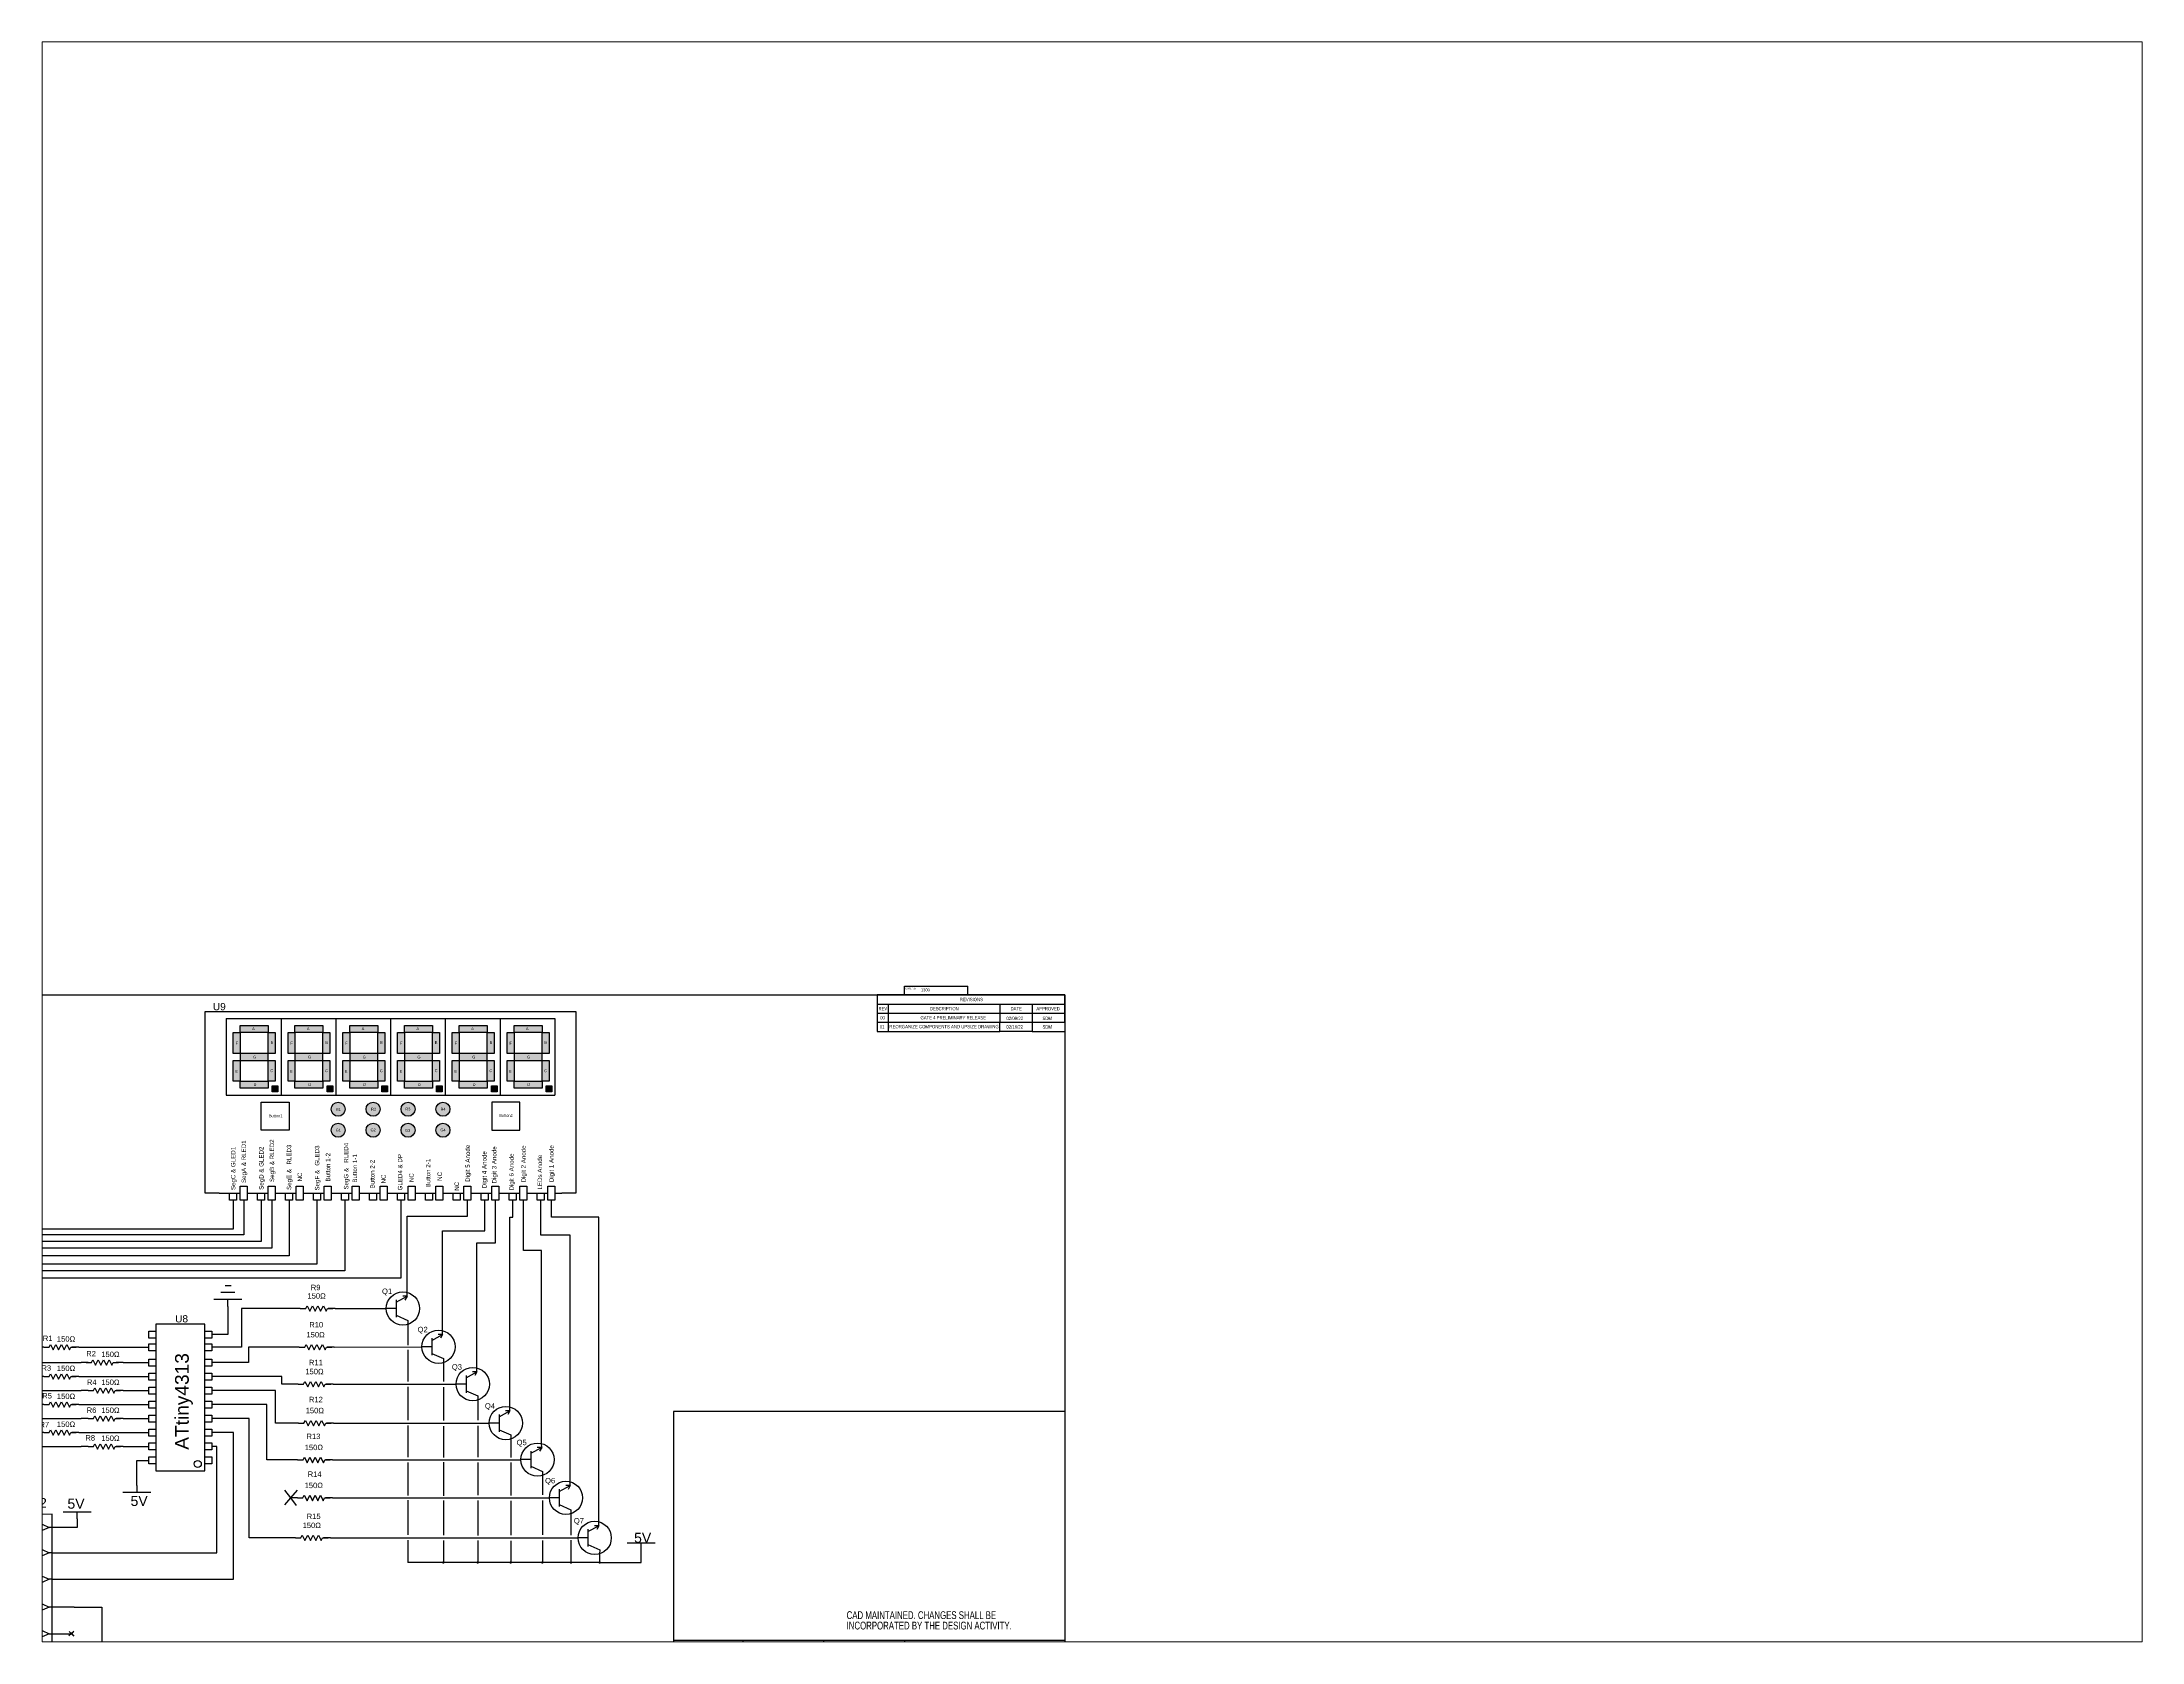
# Paper-space layout 'Layout2' of a CAD drawing. Header units: inches. Extents: x 1.05 to 9.45, y 0.8 to 7.2.
# The model-space entities are those that its viewports show. They can reach past a viewport. Long polylines and large blocks are cut down to what shows.
import ezdxf

# ---------------------------------------------------------------- set-up
doc = ezdxf.new("R2010")
doc.units = ezdxf.units.IN
doc.header["$MEASUREMENT"] = 0
doc.linetypes.add('ACAD_ISO03W100', pattern=[30, 12, -18])
doc.layers.add('SLD-0', color=7, linetype='Continuous')
doc.styles.add('SLDTEXTSTYLE0', font='TXT', dxfattribs={"width": 0.75})
doc.styles.get("Standard").update_dxf_attribs({"font": 'arial.ttf'})

# ---------------------------------------------------------------- blocks, each defined once
blk = doc.blocks.new('SW_TABLEANNOTATION_0')
at = {"color": 0, "linetype": 'Continuous', "lineweight": 25}
for p, q in [((0, 0), (0, -0.338)), ((0, 0), (0.4, 0)), ((0, 0), (0, -1.015)), ((6.955, 0), (0, 0)), ((0.4, 0), (4.55, 0)), ((4.55, 0), (5.75, 0)), ((5.75, 0), (6.955, 0)), ((6.955, 0), (6.955, -0.338)), ((6.955, -1.015), (6.955, 0)), ((0, -0.338), (0, -0.677)), ((0, -0.338), (0.4, -0.338)), ((0, -0.677), (0.4, -0.677)), ((0, -0.677), (0, -1.015)), ((0, -0.677), (6.955, -0.677)), ((0.4, -0.338), (0.4, -0.677)), ((0.4, -0.338), (4.55, -0.338)), ((0.4, -0.677), (4.55, -0.677)), ((0.4, -0.677), (0.4, -1.015)), ((4.55, -0.338), (4.55, -0.677)), ((4.55, -0.338), (5.75, -0.338)), ((4.55, -0.677), (5.75, -0.677)), ((4.55, -0.677), (4.55, -1.015)), ((5.75, -0.338), (5.75, -0.677)), ((5.75, -0.338), (6.955, -0.338)), ((5.75, -0.677), (6.955, -0.677)), ((5.75, -0.677), (5.75, -1.015)), ((6.955, -0.338), (6.955, -0.677)), ((6.955, -0.677), (6.955, -1.015)), ((0, -1.015), (0.4, -1.015)), ((0, -1.015), (6.955, -1.015)), ((0.4, -1.015), (4.55, -1.015)), ((4.55, -1.015), (5.75, -1.015)), ((5.75, -1.015), (6.955, -1.015))]:
    blk.add_line(p, q, dxfattribs=at)
at = {"color": 0, "linetype": 'Continuous', "lineweight": 18, "char_height": 0.125, "attachment_point": 1, "style": 'SLDTEXTSTYLE0'}
for s, insert in [('REV', (0.046, -0.446)), ('DESCRIPTION', (1.952, -0.446)), ('REVISIONS', (3.069, -0.107)), ('DATE', (4.946, -0.446)), ('APPROVED', (5.904, -0.446)), ('00', (0.108, -0.784)), ('GATE 4 PRELIMINARY RELEASE', (1.605, -0.784))]:
    blk.add_mtext(s, dxfattribs=dict(at, insert=insert))
blk = doc.blocks.new('SW_NOTE_0')
at = {"layer": 'SLD-0', "color": 0, "char_height": 0.125, "attachment_point": 1, "style": 'SLDTEXTSTYLE0'}
for s, insert in [('CAD MAINTAINED. CHANGES SHALL BE', (0, 0.161)), ('INCORPORATED BY THE DESIGN ACTIVITY.', (0, -0.006))]:
    blk.add_mtext(s, dxfattribs=dict(at, insert=insert))
blk = doc.blocks.new('CAD_MAINTAINED_D-SIZE')
at = {"layer": 'SLD-0', "color": 7}
blk.add_blockref('SW_NOTE_0', (-3.495, 0.302), dxfattribs=at)
blk = doc.blocks.new('SW_NOTE_0_8')
at = {"layer": 'SLD-0', "color": 0, "char_height": 0.125, "attachment_point": 2, "style": 'SLDTEXTSTYLE0'}
for s, insert in [('PURDUE POLYTECHNIC NEW ALBANY', (1.434, 0.161)), ('3000 TECHNOLOGY AVE', (1.422, -0.006)), ('NEW ALBANY, IN 47150', (1.423, -0.172))]:
    blk.add_mtext(s, dxfattribs=dict(at, insert=insert))

msp = doc.modelspace()

# ---------------------------------------------------------------- hatches: boundary and pattern name
at = {"true_color": 0x000000}
h = msp.add_hatch(color=18, dxfattribs=at)
h.paths.add_polyline_path([(16.298, 31.238), (16.298, 30.948), (17.458, 30.948), (17.458, 31.238)])
h.paths.add_polyline_path([(16.298, 30.948), (16.008, 30.948), (16.008, 30.077), (16.298, 30.077)])
h.paths.add_polyline_path([(17.458, 30.077), (17.749, 30.077), (17.749, 30.948), (17.458, 30.948)])
h.paths.add_polyline_path([(17.458, 29.787), (17.458, 30.077), (16.298, 30.077), (16.298, 29.787)])
h.paths.add_polyline_path([(16.298, 29.787), (16.008, 29.787), (16.008, 28.917), (16.298, 28.917)])
h.paths.add_polyline_path([(16.298, 28.917), (16.298, 28.627), (17.458, 28.627), (17.458, 28.917)])
h.paths.add_polyline_path([(17.458, 28.917), (17.749, 28.917), (17.749, 29.787), (17.458, 29.787)])
h = msp.add_hatch(color=18, dxfattribs=at)
h.paths.add_polyline_path([(18.57, 31.238), (18.57, 30.948), (19.73, 30.948), (19.73, 31.238)])
h.paths.add_polyline_path([(18.57, 30.948), (18.28, 30.948), (18.28, 30.077), (18.57, 30.077)])
h.paths.add_polyline_path([(19.73, 30.077), (20.02, 30.077), (20.02, 30.948), (19.73, 30.948)])
h.paths.add_polyline_path([(19.73, 29.787), (19.73, 30.077), (18.57, 30.077), (18.57, 29.787)])
h.paths.add_polyline_path([(18.57, 29.787), (18.28, 29.787), (18.28, 28.917), (18.57, 28.917)])
h.paths.add_polyline_path([(18.57, 28.917), (18.57, 28.627), (19.73, 28.627), (19.73, 28.917)])
h.paths.add_polyline_path([(19.73, 28.917), (20.02, 28.917), (20.02, 29.787), (19.73, 29.787)])
h = msp.add_hatch(color=18, dxfattribs=at)
h.paths.add_polyline_path([(20.842, 31.238), (20.842, 30.948), (22.002, 30.948), (22.002, 31.238)])
h.paths.add_polyline_path([(20.842, 30.948), (20.552, 30.948), (20.552, 30.077), (20.842, 30.077)])
h.paths.add_polyline_path([(22.002, 30.077), (22.292, 30.077), (22.292, 30.948), (22.002, 30.948)])
h.paths.add_polyline_path([(22.002, 29.787), (22.002, 30.077), (20.842, 30.077), (20.842, 29.787)])
h.paths.add_polyline_path([(20.842, 29.787), (20.552, 29.787), (20.552, 28.917), (20.842, 28.917)])
h.paths.add_polyline_path([(20.842, 28.917), (20.842, 28.627), (22.002, 28.627), (22.002, 28.917)])
h.paths.add_polyline_path([(22.002, 28.917), (22.292, 28.917), (22.292, 29.787), (22.002, 29.787)])
h = msp.add_hatch(color=18, dxfattribs=at)
h.paths.add_polyline_path([(23.114, 31.238), (23.114, 30.948), (24.274, 30.948), (24.274, 31.238)])
h.paths.add_polyline_path([(23.114, 30.948), (22.824, 30.948), (22.824, 30.077), (23.114, 30.077)])
h.paths.add_polyline_path([(24.274, 30.077), (24.564, 30.077), (24.564, 30.948), (24.274, 30.948)])
h.paths.add_polyline_path([(24.274, 29.787), (24.274, 30.077), (23.114, 30.077), (23.114, 29.787)])
h.paths.add_polyline_path([(23.114, 29.787), (22.824, 29.787), (22.824, 28.917), (23.114, 28.917)])
h.paths.add_polyline_path([(23.114, 28.917), (23.114, 28.627), (24.274, 28.627), (24.274, 28.917)])
h.paths.add_polyline_path([(24.274, 28.917), (24.564, 28.917), (24.564, 29.787), (24.274, 29.787)])
h = msp.add_hatch(color=18, dxfattribs=at)
h.paths.add_polyline_path([(25.386, 31.238), (25.386, 30.948), (26.546, 30.948), (26.546, 31.238)])
h.paths.add_polyline_path([(25.386, 30.948), (25.096, 30.948), (25.096, 30.077), (25.386, 30.077)])
h.paths.add_polyline_path([(26.546, 30.077), (26.836, 30.077), (26.836, 30.948), (26.546, 30.948)])
h.paths.add_polyline_path([(26.546, 29.787), (26.546, 30.077), (25.386, 30.077), (25.386, 29.787)])
h.paths.add_polyline_path([(25.386, 29.787), (25.096, 29.787), (25.096, 28.917), (25.386, 28.917)])
h.paths.add_polyline_path([(25.386, 28.917), (25.386, 28.627), (26.546, 28.627), (26.546, 28.917)])
h.paths.add_polyline_path([(26.546, 28.917), (26.836, 28.917), (26.836, 29.787), (26.546, 29.787)])
h = msp.add_hatch(color=18, dxfattribs=at)
h.paths.add_polyline_path([(27.658, 31.238), (27.658, 30.948), (28.818, 30.948), (28.818, 31.238)])
h.paths.add_polyline_path([(27.658, 30.948), (27.368, 30.948), (27.368, 30.077), (27.658, 30.077)])
h.paths.add_polyline_path([(28.818, 30.077), (29.108, 30.077), (29.108, 30.948), (28.818, 30.948)])
h.paths.add_polyline_path([(28.818, 29.787), (28.818, 30.077), (27.658, 30.077), (27.658, 29.787)])
h.paths.add_polyline_path([(27.658, 29.787), (27.368, 29.787), (27.368, 28.917), (27.658, 28.917)])
h.paths.add_polyline_path([(27.658, 28.917), (27.658, 28.627), (28.818, 28.627), (28.818, 28.917)])
h.paths.add_polyline_path([(28.818, 28.917), (29.108, 28.917), (29.108, 29.787), (28.818, 29.787)])
for points in [[(17.863, 28.484), (17.863, 28.731), (17.627, 28.731), (17.627, 28.484)], [(20.135, 28.484), (20.135, 28.731), (19.899, 28.731), (19.899, 28.484)], [(22.407, 28.484), (22.407, 28.731), (22.171, 28.731), (22.171, 28.484)], [(24.679, 28.484), (24.679, 28.731), (24.443, 28.731), (24.443, 28.484)], [(26.951, 28.484), (26.951, 28.731), (26.715, 28.731), (26.715, 28.484)], [(29.222, 28.484), (29.222, 28.731), (28.987, 28.731), (28.987, 28.484)]]:
    msp.add_hatch(color=18, dxfattribs=at).paths.add_polyline_path(points)
h = msp.add_hatch(color=256)
h.set_gradient(color1=(205, 32, 39), color2=(205, 32, 39), tint=1)
h.paths.add_polyline_path([(20.649, 27.757, 1), (20.069, 27.757, 1)])
h.paths.add_polyline_path([(22.099, 27.757, 1), (21.519, 27.757, 1)])
h.paths.add_polyline_path([(23.549, 27.757, 1), (22.969, 27.757, 1)])
h.paths.add_polyline_path([(24.999, 27.757, 1), (24.419, 27.757, 1)])
h = msp.add_hatch(color=256)
h.set_gradient(color1=(19, 103, 52), color2=(19, 103, 52), tint=1)
h.paths.add_polyline_path([(20.649, 26.887, 1), (20.069, 26.887, 1)])
h.paths.add_polyline_path([(22.099, 26.887, 1), (21.519, 26.887, 1)])
h.paths.add_polyline_path([(23.549, 26.887, 1), (22.969, 26.887, 1)])
h.paths.add_polyline_path([(24.999, 26.887, 1), (24.419, 26.887, 1)])

# ---------------------------------------------------------------- linework, layer by layer
for p, q in [((2.5, 32.5), (50.5, 32.5)), ((50.5, 32.5), (50.5, 2.5)), ((14.848, 24.277), (14.848, 31.818)), ((14.848, 31.818), (30.22, 31.818)), ((15.718, 31.528), (15.718, 28.337)), ((15.718, 31.528), (29.35, 31.528)), ((17.99, 31.528), (17.99, 28.337)), ((20.262, 31.528), (20.262, 28.337)), ((22.534, 31.528), (22.534, 28.337)), ((24.806, 31.528), (24.806, 28.337)), ((27.078, 31.528), (27.078, 28.337)), ((29.35, 31.528), (29.35, 28.337)), ((30.22, 31.818), (30.22, 24.277)), ((42.724, 31.365), (42.724, 30.986)), ((43.172, 31.365), (43.172, 30.986)), ((47.811, 30.986), (47.811, 31.365)), ((47.811, 31.365), (49.153, 31.365)), ((49.153, 31.365), (49.153, 30.986)), ((42.724, 30.986), (43.172, 30.986)), ((43.172, 30.986), (47.811, 30.986)), ((49.153, 30.986), (47.811, 30.986)), ((49.153, 30.986), (50.5, 30.986)), ((15.718, 28.337), (29.35, 28.337)), ((15.428, 24.277), (14.848, 24.277)), ((15.428, 24.277), (16.298, 24.277)), ((16.002, 23.987), (16.002, 22.79)), ((16.443, 23.987), (16.443, 22.544)), ((16.588, 24.277), (17.458, 24.277)), ((17.162, 23.987), (17.162, 22.271)), ((17.604, 23.987), (17.604, 21.998)), ((17.749, 24.277), (18.619, 24.277)), ((18.322, 23.987), (18.322, 21.675)), ((18.909, 24.277), (19.779, 24.277)), ((19.482, 23.987), (19.482, 21.329)), ((20.069, 24.277), (20.939, 24.277)), ((20.642, 23.987), (20.642, 21.055)), ((21.229, 24.277), (22.099, 24.277)), ((22.389, 24.277), (23.259, 24.277)), ((22.963, 23.987), (22.963, 20.751)), ((23.549, 24.277), (24.419, 24.277)), ((24.709, 24.277), (25.579, 24.277)), ((25.724, 23.328), (25.724, 23.987)), ((25.869, 24.277), (26.74, 24.277)), ((26.443, 22.715), (26.443, 23.987)), ((26.885, 22.21), (26.885, 23.987)), ((27.03, 24.277), (27.9, 24.277)), ((27.603, 23.285), (27.603, 23.987)), ((28.045, 21.896), (28.045, 23.987)), ((28.19, 24.277), (29.06, 24.277)), ((28.763, 22.538), (28.763, 23.987)), ((29.205, 23.284), (29.205, 23.987)), ((29.35, 24.277), (29.64, 24.277)), ((30.22, 24.277), (29.64, 24.277)), ((16.002, 22.79), (5.516, 22.79)), ((23.218, 20.163), (23.218, 23.328)), ((23.218, 23.328), (25.724, 23.328)), ((24.693, 18.575), (24.693, 22.715)), ((24.693, 22.715), (26.443, 22.715)), ((27.485, 15.407), (27.485, 23.285)), ((27.485, 23.285), (27.603, 23.285)), ((31.174, 23.284), (29.205, 23.284)), ((31.174, 10.563), (31.174, 23.284)), ((16.443, 22.544), (5.814, 22.544)), ((17.162, 22.271), (6.05, 22.271)), ((17.604, 21.998), (6.286, 21.998)), ((26.114, 17.026), (26.114, 22.21)), ((26.114, 22.21), (26.885, 22.21)), ((28.801, 21.896), (28.045, 21.896)), ((29.981, 22.538), (28.763, 22.538)), ((28.801, 13.891), (28.801, 21.896)), ((29.981, 12.307), (29.981, 22.538)), ((18.322, 21.675), (6.547, 21.675)), ((19.482, 21.329), (6.857, 21.329)), ((20.642, 21.055), (7.16, 21.055)), ((22.963, 20.751), (7.423, 20.751)), ((16.072, 20.15), (15.492, 20.15)), ((15.918, 20.439), (15.68, 20.439)), ((23.219, 20.001), (23.218, 20.163)), ((16.362, 19.86), (15.202, 19.86)), ((15.782, 19.57), (15.782, 19.86)), ((15.782, 19.57), (15.782, 18.41)), ((18.5, 19.494), (16.353, 19.494)), ((16.353, 19.494), (16.353, 17.885)), ((18.79, 19.494), (18.5, 19.494)), ((18.79, 19.494), (19.015, 19.494)), ((19.015, 19.494), (19.072, 19.607)), ((19.072, 19.607), (19.184, 19.382)), ((19.184, 19.382), (19.297, 19.607)), ((19.297, 19.607), (19.409, 19.382)), ((19.409, 19.382), (19.522, 19.607)), ((19.522, 19.607), (19.634, 19.382)), ((19.634, 19.382), (19.747, 19.607)), ((19.747, 19.607), (19.859, 19.382)), ((19.859, 19.382), (19.915, 19.494)), ((19.915, 19.494), (20.14, 19.494)), ((20.24, 19.494), (19.95, 19.494)), ((20.24, 19.494), (22.357, 19.494)), ((22.769, 19.494), (22.357, 19.494)), ((22.769, 19.759), (23.219, 20.001)), ((22.769, 19.851), (22.769, 19.138)), ((22.769, 19.219), (23.253, 19)), ((23.219, 20.001), (23.039, 19.999)), ((23.219, 20.001), (23.132, 19.845)), ((15.782, 18.41), (15.118, 18.41)), ((23.253, 19), (23.252, 18.835)), ((23.252, 18.835), (23.252, 17.974)), ((24.244, 18.171), (24.694, 18.413)), ((24.694, 18.413), (24.514, 18.411)), ((24.694, 18.413), (24.607, 18.257)), ((24.694, 18.413), (24.693, 18.575)), ((7.423, 17.885), (7.856, 17.885)), ((8.146, 17.885), (7.856, 17.885)), ((8.146, 17.885), (8.371, 17.885)), ((8.371, 17.885), (8.428, 17.998)), ((8.428, 17.998), (8.54, 17.773)), ((8.54, 17.773), (8.653, 17.998)), ((8.653, 17.998), (8.765, 17.773)), ((8.765, 17.773), (8.878, 17.998)), ((8.878, 17.998), (8.99, 17.773)), ((8.99, 17.773), (9.103, 17.998)), ((9.103, 17.998), (9.215, 17.773)), ((9.215, 17.773), (9.271, 17.885)), ((9.271, 17.885), (9.496, 17.885)), ((9.596, 17.885), (9.306, 17.885)), ((9.596, 17.885), (12.508, 17.885)), ((16.353, 17.885), (15.118, 17.885)), ((18.458, 17.885), (16.646, 17.885)), ((16.646, 17.885), (16.646, 17.249)), ((18.748, 17.885), (18.458, 17.885)), ((18.748, 17.885), (18.973, 17.885)), ((18.973, 17.885), (19.03, 17.998)), ((19.03, 17.998), (19.142, 17.773)), ((19.142, 17.773), (19.255, 17.998)), ((19.255, 17.998), (19.367, 17.773)), ((19.367, 17.773), (19.48, 17.998)), ((19.48, 17.998), (19.592, 17.773)), ((19.592, 17.773), (19.705, 17.998)), ((19.705, 17.998), (19.817, 17.773)), ((19.817, 17.773), (19.873, 17.885)), ((19.873, 17.885), (20.098, 17.885)), ((20.199, 17.885), (19.909, 17.885)), ((20.199, 17.885), (23.832, 17.897)), ((23.252, 17.779), (23.252, 16.462)), ((24.244, 17.906), (23.832, 17.906)), ((24.244, 18.263), (24.244, 17.55)), ((24.244, 17.631), (24.728, 17.412)), ((6.857, 16.669), (7.856, 16.669)), ((7.16, 17.249), (9.698, 17.249)), ((8.146, 16.669), (7.856, 16.669)), ((8.146, 16.669), (8.371, 16.669)), ((8.371, 16.669), (8.428, 16.781)), ((8.428, 16.781), (8.54, 16.556)), ((8.54, 16.556), (8.653, 16.781)), ((8.653, 16.781), (8.765, 16.556)), ((8.765, 16.556), (8.878, 16.781)), ((8.878, 16.781), (8.99, 16.556)), ((8.99, 16.556), (9.103, 16.781)), ((9.103, 16.781), (9.215, 16.556)), ((9.215, 16.556), (9.271, 16.669)), ((9.271, 16.669), (9.496, 16.669)), ((9.596, 16.669), (9.306, 16.669)), ((9.596, 16.669), (12.508, 16.669)), ((9.988, 17.249), (9.698, 17.249)), ((9.9, 17.249), (10.125, 17.249)), ((10.125, 17.249), (10.181, 17.361)), ((10.181, 17.361), (10.294, 17.136)), ((10.294, 17.136), (10.406, 17.361)), ((10.406, 17.361), (10.519, 17.136)), ((10.519, 17.136), (10.631, 17.361)), ((10.631, 17.361), (10.744, 17.136)), ((10.744, 17.136), (10.856, 17.361)), ((10.856, 17.361), (10.969, 17.136)), ((10.969, 17.136), (11.025, 17.249)), ((11.025, 17.249), (11.25, 17.249)), ((11.438, 17.249), (11.148, 17.249)), ((11.438, 17.249), (12.508, 17.249)), ((16.646, 17.249), (15.118, 17.249)), ((18.026, 16.669), (15.118, 16.669)), ((18.026, 16.357), (18.026, 16.669)), ((24.728, 17.412), (24.727, 17.247)), ((24.727, 17.247), (24.727, 16.466)), ((25.665, 16.621), (26.116, 16.864)), ((25.665, 16.714), (25.665, 16)), ((26.116, 16.864), (25.935, 16.862)), ((26.116, 16.864), (26.029, 16.708)), ((26.116, 16.864), (26.114, 17.026)), ((6.547, 16.088), (9.698, 16.088)), ((9.988, 16.088), (9.698, 16.088)), ((9.988, 16.088), (10.213, 16.088)), ((10.213, 16.088), (10.269, 16.201)), ((10.269, 16.201), (10.382, 15.976)), ((10.382, 15.976), (10.494, 16.201)), ((10.494, 16.201), (10.607, 15.976)), ((10.607, 15.976), (10.719, 16.201)), ((10.719, 16.201), (10.832, 15.976)), ((10.832, 15.976), (10.944, 16.201)), ((10.944, 16.201), (11.057, 15.976)), ((11.057, 15.976), (11.113, 16.088)), ((11.113, 16.088), (11.338, 16.088)), ((11.438, 16.088), (11.148, 16.088)), ((11.438, 16.088), (12.508, 16.088)), ((17.76, 16.088), (15.118, 16.088)), ((17.76, 14.739), (17.76, 16.088)), ((18.413, 16.357), (18.026, 16.357)), ((18.703, 16.357), (18.413, 16.357)), ((18.703, 16.357), (18.928, 16.357)), ((18.928, 16.357), (18.984, 16.469)), ((18.984, 16.469), (19.097, 16.244)), ((19.097, 16.244), (19.209, 16.469)), ((19.209, 16.469), (19.322, 16.244)), ((19.322, 16.244), (19.434, 16.469)), ((19.434, 16.469), (19.547, 16.244)), ((19.547, 16.244), (19.659, 16.469)), ((19.659, 16.469), (19.772, 16.244)), ((19.772, 16.244), (19.828, 16.357)), ((19.828, 16.357), (20.053, 16.357)), ((20.153, 16.357), (19.863, 16.357)), ((20.153, 16.357), (25.253, 16.357)), ((23.252, 16.241), (23.252, 14.854)), ((24.727, 16.227), (24.727, 14.844)), ((25.665, 16.357), (25.253, 16.357)), ((25.665, 16.082), (26.149, 15.863)), ((26.149, 15.863), (26.148, 15.698)), ((26.148, 15.698), (26.148, 14.854)), ((6.05, 14.928), (9.698, 14.928)), ((6.286, 15.508), (7.856, 15.508)), ((8.146, 15.508), (7.856, 15.508)), ((8.146, 15.508), (8.371, 15.508)), ((8.371, 15.508), (8.428, 15.621)), ((8.428, 15.621), (8.54, 15.396)), ((8.54, 15.396), (8.653, 15.621)), ((8.653, 15.621), (8.765, 15.396)), ((8.765, 15.396), (8.878, 15.621)), ((8.878, 15.621), (8.99, 15.396)), ((8.99, 15.396), (9.103, 15.621)), ((9.103, 15.621), (9.215, 15.396)), ((9.215, 15.396), (9.271, 15.508)), ((9.271, 15.508), (9.496, 15.508)), ((9.596, 15.508), (9.306, 15.508)), ((9.596, 15.508), (12.508, 15.508)), ((9.988, 14.928), (9.698, 14.928)), ((9.988, 14.928), (10.213, 14.928)), ((10.213, 14.928), (10.269, 15.041)), ((10.269, 15.041), (10.382, 14.816)), ((10.382, 14.816), (10.494, 15.041)), ((10.494, 15.041), (10.607, 14.816)), ((10.607, 14.816), (10.719, 15.041)), ((10.719, 15.041), (10.832, 14.816)), ((10.832, 14.816), (10.944, 15.041)), ((10.944, 15.041), (11.057, 14.816)), ((11.057, 14.816), (11.113, 14.928)), ((11.113, 14.928), (11.338, 14.928)), ((11.438, 14.928), (11.148, 14.928)), ((11.438, 14.928), (12.508, 14.928)), ((17.398, 15.508), (15.118, 15.508)), ((16.666, 14.928), (15.118, 14.928)), ((16.666, 9.976), (16.666, 14.928)), ((17.398, 13.209), (17.398, 15.508)), ((18.943, 14.739), (18.999, 14.851)), ((18.999, 14.851), (19.112, 14.626)), ((19.112, 14.626), (19.224, 14.851)), ((19.224, 14.851), (19.337, 14.626)), ((19.337, 14.626), (19.449, 14.851)), ((19.449, 14.851), (19.562, 14.626)), ((19.562, 14.626), (19.674, 14.851)), ((19.674, 14.851), (19.787, 14.626)), ((27.036, 15.003), (27.486, 15.245)), ((27.036, 15.095), (27.036, 14.382)), ((27.486, 15.245), (27.306, 15.244)), ((27.486, 15.245), (27.399, 15.09)), ((27.486, 15.245), (27.485, 15.407)), ((50.5, 15.217), (34.278, 15.217)), ((34.278, 15.217), (34.278, 5.735)), ((5.814, 14.348), (7.856, 14.348)), ((8.146, 14.348), (7.856, 14.348)), ((8.146, 14.348), (8.371, 14.348)), ((8.371, 14.348), (8.428, 14.461)), ((8.428, 14.461), (8.54, 14.236)), ((8.54, 14.236), (8.653, 14.461)), ((8.653, 14.461), (8.765, 14.236)), ((8.765, 14.236), (8.878, 14.461)), ((8.878, 14.461), (8.99, 14.236)), ((8.99, 14.236), (9.103, 14.461)), ((9.103, 14.461), (9.215, 14.236)), ((9.215, 14.236), (9.271, 14.348)), ((9.271, 14.348), (9.496, 14.348)), ((9.596, 14.348), (9.306, 14.348)), ((9.596, 14.348), (12.508, 14.348)), ((18.428, 14.739), (17.76, 14.739)), ((18.718, 14.739), (18.428, 14.739)), ((18.718, 14.739), (18.943, 14.739)), ((19.787, 14.626), (19.843, 14.739)), ((19.843, 14.739), (20.068, 14.739)), ((20.168, 14.739), (19.878, 14.739)), ((20.168, 14.739), (26.624, 14.739)), ((23.252, 14.638), (23.252, 13.331)), ((24.727, 14.618), (24.727, 13.317)), ((26.148, 14.628), (26.148, 13.331)), ((27.036, 14.739), (26.624, 14.739)), ((27.036, 14.464), (27.52, 14.245)), ((27.52, 14.245), (27.519, 14.08)), ((27.519, 14.08), (27.519, 13.309)), ((5.516, 13.768), (9.698, 13.768)), ((9.988, 13.768), (9.698, 13.768)), ((9.988, 13.768), (10.213, 13.768)), ((10.213, 13.768), (10.269, 13.881)), ((10.269, 13.881), (10.382, 13.656)), ((10.382, 13.656), (10.494, 13.881)), ((10.494, 13.881), (10.607, 13.656)), ((10.607, 13.656), (10.719, 13.881)), ((10.719, 13.881), (10.832, 13.656)), ((10.832, 13.656), (10.944, 13.881)), ((10.944, 13.881), (11.057, 13.656)), ((11.057, 13.656), (11.113, 13.768)), ((11.113, 13.768), (11.338, 13.768)), ((11.438, 13.768), (11.148, 13.768)), ((11.438, 13.768), (12.508, 13.768)), ((12.009, 12.434), (12.009, 13.189)), ((12.009, 13.189), (12.508, 13.189)), ((18.387, 13.209), (17.398, 13.209)), ((18.677, 13.209), (18.387, 13.209)), ((18.677, 13.209), (18.902, 13.209)), ((18.902, 13.209), (18.958, 13.321)), ((18.958, 13.321), (19.071, 13.096)), ((19.071, 13.096), (19.183, 13.321)), ((19.183, 13.321), (19.296, 13.096)), ((19.296, 13.096), (19.408, 13.321)), ((19.408, 13.321), (19.521, 13.096)), ((19.521, 13.096), (19.633, 13.321)), ((19.633, 13.321), (19.746, 13.096)), ((19.746, 13.096), (19.802, 13.209)), ((19.802, 13.209), (20.027, 13.209)), ((20.127, 13.209), (19.837, 13.209)), ((20.127, 13.209), (27.94, 13.209)), ((23.252, 13.107), (23.252, 11.733)), ((24.727, 13.112), (24.727, 11.715)), ((26.148, 13.098), (26.148, 11.746)), ((27.519, 13.104), (27.519, 11.731)), ((28.352, 13.222), (27.94, 13.222)), ((28.352, 13.487), (28.803, 13.729)), ((28.352, 13.579), (28.352, 12.866)), ((28.803, 13.729), (28.622, 13.727)), ((28.803, 13.729), (28.716, 13.573)), ((28.803, 13.729), (28.801, 13.891)), ((12.009, 12.144), (12.009, 12.434)), ((28.352, 12.947), (28.836, 12.728)), ((28.836, 12.728), (28.835, 12.563)), ((28.835, 12.563), (28.835, 11.766)), ((29.983, 12.145), (29.981, 12.307)), ((12.59, 11.854), (11.429, 11.854)), ((12.009, 12.144), (12.009, 11.854)), ((18.13, 11.958), (18.385, 11.633)), ((18.385, 11.633), (18.14, 11.346)), ((18.66, 11.955), (18.385, 11.633)), ((18.675, 11.633), (18.385, 11.633)), ((18.385, 11.633), (18.624, 11.327)), ((18.675, 11.633), (18.9, 11.633)), ((18.9, 11.633), (18.956, 11.745)), ((18.956, 11.745), (19.069, 11.52)), ((19.069, 11.52), (19.181, 11.745)), ((19.181, 11.745), (19.294, 11.52)), ((19.294, 11.52), (19.406, 11.745)), ((19.406, 11.745), (19.519, 11.52)), ((19.519, 11.52), (19.631, 11.745)), ((19.631, 11.745), (19.744, 11.52)), ((19.744, 11.52), (19.8, 11.633)), ((19.8, 11.633), (20.025, 11.633)), ((20.125, 11.633), (19.835, 11.633)), ((20.125, 11.633), (29.12, 11.633)), ((23.252, 11.535), (23.252, 10.106)), ((24.727, 11.53), (24.727, 10.084)), ((26.148, 11.526), (26.148, 10.079)), ((27.519, 11.519), (27.519, 10.092)), ((28.835, 11.526), (28.835, 10.098)), ((29.533, 11.639), (29.12, 11.639)), ((29.533, 11.903), (29.983, 12.145)), ((29.533, 11.995), (29.533, 11.282)), ((29.533, 11.364), (30.017, 11.145)), ((29.983, 12.145), (29.803, 12.144)), ((29.983, 12.145), (29.896, 11.99)), ((7.904, 10.617), (8.366, 10.412)), ((8.949, 11.058), (10.109, 11.058)), ((9.529, 10.768), (9.529, 11.058)), ((30.017, 11.145), (30.016, 10.98)), ((30.016, 10.98), (30.016, 10.092)), ((30.724, 10.24), (31.175, 10.482)), ((31.175, 10.482), (30.994, 10.48)), ((31.175, 10.482), (31.088, 10.327)), ((31.175, 10.482), (31.173, 10.644)), ((8.366, 10.412), (7.904, 10.207)), ((18.301, 9.976), (16.666, 9.976)), ((18.591, 9.976), (18.301, 9.976)), ((18.591, 9.976), (18.816, 9.976)), ((18.816, 9.976), (18.872, 10.088)), ((18.872, 10.088), (18.984, 9.863)), ((18.984, 9.863), (19.097, 10.088)), ((19.097, 10.088), (19.209, 9.863)), ((19.209, 9.863), (19.322, 10.088)), ((19.322, 10.088), (19.434, 9.863)), ((19.434, 9.863), (19.547, 10.088)), ((19.547, 10.088), (19.659, 9.863)), ((19.659, 9.863), (19.716, 9.976)), ((19.716, 9.976), (19.941, 9.976)), ((20.041, 9.976), (19.751, 9.976)), ((20.041, 9.976), (30.312, 9.976)), ((23.252, 9.882), (23.252, 8.956)), ((24.727, 9.868), (24.727, 8.956)), ((26.148, 9.864), (26.148, 8.956)), ((27.519, 9.86), (27.519, 8.956)), ((28.835, 9.873), (28.835, 8.956)), ((30.016, 9.886), (30.016, 8.956)), ((30.724, 9.976), (30.312, 9.976)), ((30.724, 10.332), (30.724, 9.619)), ((30.724, 9.7), (31.209, 9.482)), ((32.346, 9.766), (33.506, 9.766)), ((32.926, 8.956), (32.926, 9.766)), ((7.904, 9.568), (8.366, 9.363)), ((8.366, 9.363), (7.904, 9.158)), ((8.485, 9.363), (8.366, 9.363)), ((31.207, 8.956), (23.252, 8.956)), ((31.209, 9.482), (31.207, 9.317)), ((31.207, 9.317), (31.207, 8.956)), ((31.207, 8.956), (32.926, 8.956)), ((7.904, 8.465), (8.366, 8.26)), ((8.366, 8.26), (7.904, 8.055)), ((8.485, 8.26), (8.366, 8.26)), ((7.904, 7.31), (8.366, 7.105)), ((8.366, 7.105), (7.904, 6.9)), ((9.414, 7.105), (10.55, 7.105)), ((10.55, 7.105), (10.55, 5.906)), ((7.904, 6.208), (8.366, 6.003)), ((9.4, 6.1), (9.191, 5.91)), ((9.4, 5.9), (9.2, 6.1)), ((9.293, 6.003), (9.4, 6.1)), ((8.366, 6.003), (7.904, 5.798)), ((8.366, 6.003), (9.293, 6.003)), ((9.191, 5.91), (9.191, 5.91)), ((9.295, 6.005), (9.4, 5.9)), ((9.97, 5.616), (11.13, 5.616)), ((10.26, 5.326), (10.84, 5.326)), ((10.55, 5.906), (10.55, 5.616)), ((34.278, 5.735), (34.278, 2.5)), ((40.638, 5.735), (50.5, 5.735))]:
    msp.add_line(p, q)
at = {"linetype": 'ACAD_ISO03W100', "ltscale": 2}
for p, q in [((16.013, 14.348), (15.118, 14.348)), ((16.013, 8.26), (16.013, 14.348)), ((15.329, 13.768), (15.118, 13.768)), ((15.329, 9.363), (15.329, 13.768)), ((9.529, 10.768), (9.529, 10.412)), ((9.529, 10.412), (8.366, 10.412)), ((8.485, 9.363), (15.329, 9.363)), ((8.485, 8.26), (16.013, 8.26)), ((9.414, 7.105), (8.366, 7.105))]:
    msp.add_line(p, q, dxfattribs=at)
for points in [[(16.008, 30.948), (16.298, 30.948), (16.298, 30.077), (16.008, 30.077)], [(17.458, 30.948), (16.298, 30.948), (16.298, 31.238), (17.458, 31.238)], [(17.458, 30.948), (17.749, 30.948), (17.749, 30.077), (17.458, 30.077)], [(18.28, 30.948), (18.57, 30.948), (18.57, 30.077), (18.28, 30.077)], [(19.73, 30.948), (18.57, 30.948), (18.57, 31.238), (19.73, 31.238)], [(19.73, 30.948), (20.02, 30.948), (20.02, 30.077), (19.73, 30.077)], [(20.552, 30.948), (20.842, 30.948), (20.842, 30.077), (20.552, 30.077)], [(22.002, 30.948), (20.842, 30.948), (20.842, 31.238), (22.002, 31.238)], [(22.002, 30.948), (22.292, 30.948), (22.292, 30.077), (22.002, 30.077)], [(22.824, 30.948), (23.114, 30.948), (23.114, 30.077), (22.824, 30.077)], [(24.274, 30.948), (23.114, 30.948), (23.114, 31.238), (24.274, 31.238)], [(24.274, 30.948), (24.564, 30.948), (24.564, 30.077), (24.274, 30.077)], [(25.096, 30.948), (25.386, 30.948), (25.386, 30.077), (25.096, 30.077)], [(26.546, 30.948), (25.386, 30.948), (25.386, 31.238), (26.546, 31.238)], [(26.546, 30.948), (26.836, 30.948), (26.836, 30.077), (26.546, 30.077)], [(27.368, 30.948), (27.658, 30.948), (27.658, 30.077), (27.368, 30.077)], [(28.818, 30.948), (27.658, 30.948), (27.658, 31.238), (28.818, 31.238)], [(28.818, 30.948), (29.108, 30.948), (29.108, 30.077), (28.818, 30.077)], [(16.298, 28.917), (16.008, 28.917), (16.008, 29.787), (16.298, 29.787)], [(16.298, 29.787), (17.458, 29.787), (17.458, 30.077), (16.298, 30.077)], [(17.458, 29.787), (17.749, 29.787), (17.749, 28.917), (17.458, 28.917)], [(18.57, 28.917), (18.28, 28.917), (18.28, 29.787), (18.57, 29.787)], [(18.57, 29.787), (19.73, 29.787), (19.73, 30.077), (18.57, 30.077)], [(19.73, 29.787), (20.02, 29.787), (20.02, 28.917), (19.73, 28.917)], [(20.842, 28.917), (20.552, 28.917), (20.552, 29.787), (20.842, 29.787)], [(20.842, 29.787), (22.002, 29.787), (22.002, 30.077), (20.842, 30.077)], [(22.002, 29.787), (22.292, 29.787), (22.292, 28.917), (22.002, 28.917)], [(23.114, 28.917), (22.824, 28.917), (22.824, 29.787), (23.114, 29.787)], [(23.114, 29.787), (24.274, 29.787), (24.274, 30.077), (23.114, 30.077)], [(24.274, 29.787), (24.564, 29.787), (24.564, 28.917), (24.274, 28.917)], [(25.386, 28.917), (25.096, 28.917), (25.096, 29.787), (25.386, 29.787)], [(25.386, 29.787), (26.546, 29.787), (26.546, 30.077), (25.386, 30.077)], [(26.546, 29.787), (26.836, 29.787), (26.836, 28.917), (26.546, 28.917)], [(27.658, 28.917), (27.368, 28.917), (27.368, 29.787), (27.658, 29.787)], [(27.658, 29.787), (28.818, 29.787), (28.818, 30.077), (27.658, 30.077)], [(28.818, 29.787), (29.108, 29.787), (29.108, 28.917), (28.818, 28.917)], [(17.458, 28.627), (16.298, 28.627), (16.298, 28.917), (17.458, 28.917)], [(19.73, 28.627), (18.57, 28.627), (18.57, 28.917), (19.73, 28.917)], [(22.002, 28.627), (20.842, 28.627), (20.842, 28.917), (22.002, 28.917)], [(24.274, 28.627), (23.114, 28.627), (23.114, 28.917), (24.274, 28.917)], [(26.546, 28.627), (25.386, 28.627), (25.386, 28.917), (26.546, 28.917)], [(28.818, 28.627), (27.658, 28.627), (27.658, 28.917), (28.818, 28.917)], [(17.168, 28.047), (18.329, 28.047), (18.329, 26.887), (17.168, 26.887)], [(17.627, 28.731), (17.863, 28.731), (17.863, 28.484), (17.627, 28.484)], [(19.899, 28.731), (20.135, 28.731), (20.135, 28.484), (19.899, 28.484)], [(22.171, 28.731), (22.407, 28.731), (22.407, 28.484), (22.171, 28.484)], [(24.443, 28.731), (24.679, 28.731), (24.679, 28.484), (24.443, 28.484)], [(26.715, 28.731), (26.951, 28.731), (26.951, 28.484), (26.715, 28.484)], [(27.9, 28.047), (26.74, 28.047), (26.74, 26.887), (27.9, 26.887)], [(28.987, 28.731), (29.222, 28.731), (29.222, 28.484), (28.987, 28.484)], [(16.298, 24.567), (16.588, 24.567), (16.588, 23.987), (16.298, 23.987)], [(17.458, 24.567), (17.749, 24.567), (17.749, 23.987), (17.458, 23.987)], [(18.619, 24.567), (18.909, 24.567), (18.909, 23.987), (18.619, 23.987)], [(19.779, 24.567), (20.069, 24.567), (20.069, 23.987), (19.779, 23.987)], [(20.939, 24.567), (21.229, 24.567), (21.229, 23.987), (20.939, 23.987)], [(22.099, 24.567), (22.389, 24.567), (22.389, 23.987), (22.099, 23.987)], [(23.259, 24.567), (23.549, 24.567), (23.549, 23.987), (23.259, 23.987)], [(24.419, 24.567), (24.709, 24.567), (24.709, 23.987), (24.419, 23.987)], [(25.579, 24.567), (25.869, 24.567), (25.869, 23.987), (25.579, 23.987)], [(26.74, 24.567), (27.03, 24.567), (27.03, 23.987), (26.74, 23.987)], [(27.9, 24.567), (28.19, 24.567), (28.19, 23.987), (27.9, 23.987)], [(29.06, 24.567), (29.35, 24.567), (29.35, 23.987), (29.06, 23.987)], [(15.857, 24.277), (16.147, 24.277), (16.147, 23.987), (15.857, 23.987)], [(17.017, 24.277), (17.307, 24.277), (17.307, 23.987), (17.017, 23.987)], [(18.177, 24.277), (18.467, 24.277), (18.467, 23.987), (18.177, 23.987)], [(19.337, 24.277), (19.627, 24.277), (19.627, 23.987), (19.337, 23.987)], [(20.497, 24.277), (20.787, 24.277), (20.787, 23.987), (20.497, 23.987)], [(21.658, 24.277), (21.948, 24.277), (21.948, 23.987), (21.658, 23.987)], [(22.818, 24.277), (23.108, 24.277), (23.108, 23.987), (22.818, 23.987)], [(23.978, 24.277), (24.268, 24.277), (24.268, 23.987), (23.978, 23.987)], [(25.138, 24.277), (25.428, 24.277), (25.428, 23.987), (25.138, 23.987)], [(26.298, 24.277), (26.588, 24.277), (26.588, 23.987), (26.298, 23.987)], [(27.458, 24.277), (27.748, 24.277), (27.748, 23.987), (27.458, 23.987)], [(28.618, 24.277), (28.908, 24.277), (28.908, 23.987), (28.618, 23.987)], [(12.798, 18.264), (12.508, 18.264), (12.508, 18.554), (12.798, 18.554)], [(12.798, 12.753), (14.828, 12.753), (14.828, 18.844), (12.798, 18.844)], [(15.118, 18.264), (14.828, 18.264), (14.828, 18.554), (15.118, 18.554)], [(12.798, 17.74), (12.508, 17.74), (12.508, 18.03), (12.798, 18.03)], [(15.118, 17.74), (14.828, 17.74), (14.828, 18.03), (15.118, 18.03)], [(12.798, 17.104), (12.508, 17.104), (12.508, 17.394), (12.798, 17.394)], [(12.798, 16.524), (12.508, 16.524), (12.508, 16.814), (12.798, 16.814)], [(15.118, 17.104), (14.828, 17.104), (14.828, 17.394), (15.118, 17.394)], [(15.118, 16.524), (14.828, 16.524), (14.828, 16.814), (15.118, 16.814)], [(12.798, 15.943), (12.508, 15.943), (12.508, 16.233), (12.798, 16.233)], [(15.118, 15.943), (14.828, 15.943), (14.828, 16.233), (15.118, 16.233)], [(12.798, 15.363), (12.508, 15.363), (12.508, 15.653), (12.798, 15.653)], [(12.798, 14.783), (12.508, 14.783), (12.508, 15.073), (12.798, 15.073)], [(15.118, 15.363), (14.828, 15.363), (14.828, 15.653), (15.118, 15.653)], [(15.118, 14.783), (14.828, 14.783), (14.828, 15.073), (15.118, 15.073)], [(12.798, 14.203), (12.508, 14.203), (12.508, 14.493), (12.798, 14.493)], [(15.118, 14.203), (14.828, 14.203), (14.828, 14.493), (15.118, 14.493)], [(12.798, 13.623), (12.508, 13.623), (12.508, 13.913), (12.798, 13.913)], [(12.798, 13.043), (12.508, 13.043), (12.508, 13.333), (12.798, 13.333)], [(15.118, 13.623), (14.828, 13.623), (14.828, 13.913), (15.118, 13.913)], [(15.118, 13.043), (14.828, 13.043), (14.828, 13.333), (15.118, 13.333)]]:
    msp.add_lwpolyline(points, close=True)
at = {"ltscale": 0.01, "const_width": 0.0513}
msp.add_lwpolyline([(7.254, 10.959), (8.485, 10.959), (8.485, 5.65), (7.254, 5.65), (7.254, 10.959)], dxfattribs=at)
for points in [[(7.597, 10.412, 0.384, 0, 0), (8.109, 10.412, 0, 0, 0)], [(7.597, 9.363, 0.384, 0, 0), (8.109, 9.363, 0, 0, 0)], [(7.597, 8.26, 0.384, 0, 0), (8.109, 8.26, 0, 0, 0)], [(7.597, 7.105, 0.384, 0, 0), (8.109, 7.105, 0, 0, 0)], [(7.597, 6.003, 0.384, 0, 0), (8.109, 6.003, 0, 0, 0)]]:
    msp.add_lwpolyline(points, format="xyseb")
at = {"const_width": 0.05}
for points in [[(24.702, 8.956, 1), (24.752, 8.956, 1)], [(26.123, 8.956, 1), (26.173, 8.956, 1)], [(27.494, 8.956, 1), (27.544, 8.956, 1)], [(28.81, 8.956, 1), (28.86, 8.956, 1)], [(29.991, 8.956, 1), (30.041, 8.956, 1)], [(31.182, 8.956, 1), (31.232, 8.956, 1)]]:
    msp.add_lwpolyline(points, format="xyb", close=True, dxfattribs=at)
for centre, radius in [((20.359, 27.757), 0.29), ((21.809, 27.757), 0.29), ((23.259, 27.757), 0.29), ((24.709, 27.757), 0.29), ((20.359, 26.887), 0.29), ((21.809, 26.887), 0.29), ((23.259, 26.887), 0.29), ((24.709, 26.887), 0.29), ((23.047, 19.494), 0.69), ((24.522, 17.906), 0.69), ((25.943, 16.357), 0.69), ((27.314, 14.739), 0.69), ((14.538, 13.043), 0.145), ((28.63, 13.222), 0.69), ((29.811, 11.639), 0.69), ((31.002, 9.976), 0.69)]:
    msp.add_circle(centre, radius)
at = {"layer": 'SLD-0', "color": 7, "linetype": 'Continuous', "lineweight": 25}
for p, q in [((43.853, 32.5), (43.853, 32.858)), ((43.853, 32.858), (46.481, 32.858)), ((46.481, 32.5), (46.481, 32.858)), ((34.278, 5.735), (43.874, 5.735)), ((34.278, 5.735), (43.874, 5.735)), ((37.156, 2.857), (37.156, 5.735)), ((40.515, 2.857), (40.515, 5.735)), ((43.874, 2.5), (43.874, 5.735))]:
    msp.add_line(p, q, dxfattribs=at)

# ---------------------------------------------------------------- block references
at = {"color": 7, "linetype": 'Continuous', "lineweight": 18, "xscale": 1.118033988749895, "yscale": 1.118033988749895, "zscale": 1.118033988749895}
msp.add_blockref('SW_TABLEANNOTATION_0', (42.724, 32.5), dxfattribs=at)
at = {"color": 7, "linetype": 'Continuous', "xscale": 2.588277237584212, "yscale": 2.588277237584212, "zscale": 2.588277237584212}
msp.add_blockref('CAD_MAINTAINED_D-SIZE', (50.5, 5.735), dxfattribs=at)
at = {"layer": 'SLD-0', "xscale": 1.941207928188159, "yscale": 1.941207928188159, "zscale": 1.552966342550527}
msp.add_blockref('SW_NOTE_0_8', (44.309, 5.275), dxfattribs=at)

# ---------------------------------------------------------------- texts
at = {"linetype": 'ACAD_ISO03W100', "ltscale": 2}
msp.add_text('J42', height=0.3915, dxfattribs=at).set_placement((7.393, 11.235))
at = {"attachment_point": 1}
for s, width, gutter_width, insert, char_height in [('1300', 1.61993, 0.534, (44.535, 32.769), 0.1195), ('U9', 0.17578, 0.202, (15.162, 32.165), 0.3), ('F', 0.03713, 0.104, (16.108, 30.56), 0.116), ('A', 0.03713, 0.104, (16.792, 31.16), 0.116), ('B', 0.03713, 0.104, (17.555, 30.584), 0.116), ('F', 0.03713, 0.104, (18.38, 30.56), 0.116), ('A', 0.03713, 0.104, (19.064, 31.16), 0.116), ('B', 0.03713, 0.104, (19.827, 30.584), 0.116), ('F', 0.03713, 0.104, (20.652, 30.56), 0.116), ('A', 0.03713, 0.104, (21.336, 31.16), 0.116), ('B', 0.03713, 0.104, (22.099, 30.584), 0.116), ('F', 0.03713, 0.104, (22.924, 30.56), 0.116), ('A', 0.03713, 0.104, (23.608, 31.16), 0.116), ('B', 0.03713, 0.104, (24.371, 30.584), 0.116), ('F', 0.03713, 0.104, (25.196, 30.56), 0.116), ('A', 0.03713, 0.104, (25.879, 31.16), 0.116), ('B', 0.03713, 0.104, (26.643, 30.584), 0.116), ('F', 0.03713, 0.104, (27.468, 30.56), 0.116), ('A', 0.03713, 0.104, (28.151, 31.16), 0.116), ('B', 0.03713, 0.104, (28.915, 30.584), 0.116), ('G', 0.03713, 0.104, (16.835, 29.98), 0.116), ('G', 0.03713, 0.104, (19.107, 29.98), 0.116), ('G', 0.03713, 0.104, (21.379, 29.98), 0.116), ('G', 0.03713, 0.104, (23.651, 29.98), 0.116), ('G', 0.03713, 0.104, (25.923, 29.98), 0.116), ('G', 0.03713, 0.104, (28.195, 29.98), 0.116), ('E', 0.03713, 0.104, (16.09, 29.388), 0.116), ('D', 0.03713, 0.104, (16.851, 28.839), 0.116), ('C', 0.03713, 0.104, (17.547, 29.413), 0.116), ('E', 0.03713, 0.104, (18.362, 29.388), 0.116), ('D', 0.03713, 0.104, (19.123, 28.839), 0.116), ('C', 0.03713, 0.104, (19.819, 29.413), 0.116), ('E', 0.03713, 0.104, (20.634, 29.388), 0.116), ('D', 0.03713, 0.104, (21.395, 28.839), 0.116), ('C', 0.03713, 0.104, (22.091, 29.413), 0.116), ('E', 0.03713, 0.104, (22.906, 29.388), 0.116), ('D', 0.03713, 0.104, (23.667, 28.839), 0.116), ('C', 0.03713, 0.104, (24.363, 29.413), 0.116), ('E', 0.03713, 0.104, (25.177, 29.388), 0.116), ('D', 0.03713, 0.104, (25.939, 28.839), 0.116), ('C', 0.03713, 0.104, (26.635, 29.413), 0.116), ('E', 0.03713, 0.104, (27.449, 29.388), 0.116), ('D', 0.03713, 0.104, (28.211, 28.839), 0.116), ('C', 0.03713, 0.104, (28.907, 29.413), 0.116), ('DP', 0.03713, 0.104, (17.642, 28.662), 0.116), ('DP', 0.03713, 0.104, (19.914, 28.662), 0.116), ('DP', 0.03713, 0.104, (22.186, 28.662), 0.116), ('DP', 0.03713, 0.104, (24.458, 28.662), 0.116), ('DP', 0.03713, 0.104, (26.73, 28.662), 0.116), ('DP', 0.03713, 0.104, (29.002, 28.662), 0.116), ('Button1', 0.03713, 0.104, (17.488, 27.543), 0.116), ('R1', 0.03713, 0.104, (20.267, 27.8), 0.116), ('R2', 0.03713, 0.104, (21.73, 27.818), 0.116), ('R3', 0.03713, 0.104, (23.151, 27.825), 0.116), ('R4', 0.03713, 0.104, (24.609, 27.818), 0.116), ('Button2', 0.03713, 0.104, (27.044, 27.558), 0.116), ('G1', 0.03713, 0.104, (20.26, 26.953), 0.116), ('G2', 0.03713, 0.104, (21.705, 26.959), 0.116), ('G3', 0.03713, 0.104, (23.132, 26.94), 0.116), ('G4', 0.03713, 0.104, (24.603, 26.959), 0.116), ('150{\\fSymbol|b0|i0|c2|p18;W}', 0.17578, 0.202, (19.086, 20.128), 0.22549), ('R9', 0.17578, 0.202, (19.225, 20.477), 0.2255), ('Q1', 0.17578, 0.202, (22.18, 20.32), 0.2255), ('U8', 0.17578, 0.202, (13.597, 19.215), 0.3), ('R1', 0.17578, 0.202, (8.109, 18.369), 0.2255), ('150{\\fSymbol|b0|i0|c2|p18;W}', 0.17578, 0.202, (8.692, 18.34), 0.22549), ('150{\\fSymbol|b0|i0|c2|p18;W}', 0.17578, 0.202, (19.044, 18.519), 0.22549), ('R10', 0.17578, 0.202, (19.162, 18.933), 0.2255), ('Q2', 0.17578, 0.202, (23.655, 18.732), 0.2255), ('R2', 0.17578, 0.202, (9.909, 17.73), 0.2255), ('150{\\fSymbol|b0|i0|c2|p18;W}', 0.17578, 0.202, (10.533, 17.704), 0.22549), ('R3', 0.17578, 0.202, (8.05, 17.137), 0.2255), ('150{\\fSymbol|b0|i0|c2|p18;W}', 0.17578, 0.202, (8.692, 17.124), 0.22549), ('150{\\fSymbol|b0|i0|c2|p18;W}', 0.17578, 0.202, (18.999, 16.99), 0.22549), ('R11', 0.17578, 0.202, (19.148, 17.363), 0.2255), ('Q3', 0.17578, 0.202, (25.077, 17.183), 0.2255), ('R5', 0.17578, 0.202, (8.083, 15.985), 0.2255), ('150{\\fSymbol|b0|i0|c2|p18;W}', 0.17578, 0.202, (8.692, 15.963), 0.22549), ('R4', 0.17578, 0.202, (9.937, 16.547), 0.2255), ('150{\\fSymbol|b0|i0|c2|p18;W}', 0.17578, 0.202, (10.533, 16.544), 0.22549), ('R12', 0.17578, 0.202, (19.148, 15.829), 0.2255), ('R6', 0.17578, 0.202, (9.928, 15.387), 0.2255), ('150{\\fSymbol|b0|i0|c2|p18;W}', 0.17578, 0.202, (10.533, 15.383), 0.22549), ('150{\\fSymbol|b0|i0|c2|p18;W}', 0.17578, 0.202, (19.013, 15.372), 0.22549), ('Q4', 0.17578, 0.202, (26.448, 15.565), 0.2255), ('R7', 0.17578, 0.202, (7.969, 14.788), 0.2255), ('150{\\fSymbol|b0|i0|c2|p18;W}', 0.17578, 0.202, (8.692, 14.803), 0.22549), ('R8', 0.17578, 0.202, (9.873, 14.24), 0.2255), ('150{\\fSymbol|b0|i0|c2|p18;W}', 0.17578, 0.202, (10.533, 14.223), 0.22549), ('R13', 0.17578, 0.202, (19.046, 14.302), 0.2255), ('Q5', 0.17578, 0.202, (27.764, 14.048), 0.2255), ('150{\\fSymbol|b0|i0|c2|p18;W}', 0.17578, 0.202, (18.973, 13.842), 0.22549), ('150{\\fSymbol|b0|i0|c2|p18;W}', 0.17578, 0.202, (18.97, 12.266), 0.22549), ('R14', 0.17578, 0.202, (19.097, 12.734), 0.2255), ('Q6', 0.17578, 0.202, (28.944, 12.465), 0.2255), ('5V', 0.55859, 0.372, (9.13, 11.603), 0.4165), ('5V', 0.55859, 0.372, (11.748, 11.717), 0.4165), ('150{\\fSymbol|b0|i0|c2|p18;W}', 0.17578, 0.202, (18.886, 10.609), 0.22549), ('R15', 0.17578, 0.202, (19.054, 10.985), 0.2255), ('Q7', 0.17578, 0.202, (30.137, 10.801), 0.2255), ('5V', 0.55859, 0.372, (32.636, 10.189), 0.4165)]:
    msp.add_mtext_dynamic_manual_height_columns(s, width=width, gutter_width=gutter_width, heights=[0], dxfattribs=dict(at, insert=insert, char_height=char_height))
at = {"attachment_point": 1, "rotation": 90}
for s, width, gutter_width, heights, insert, char_height in [('SegC & GLED1', 1.78647, 0.164, [0], (15.913, 24.405), 0.18337), ('SegA & RLED1', 1.84853, 0.164, [0], (16.354, 24.7), 0.18337), ('SegD & GLED2', 1.92004, 0.164, [0.162], (17.083, 24.416), 0.18337), ('SegB & RLED2', 1.99523, 0.164, [0], (17.522, 24.742), 0.18337), ('Digit 5 Anode', 2.11089, 0.164, [0], (25.641, 24.746), 0.18337), ('Digit 3 Anode', 2.17859, 0.164, [0], (26.744, 24.683), 0.18337), ('Digit 2 Anode', 2.11371, 0.164, [0], (27.958, 24.721), 0.18337), ('Digit 1 Anode', 2.35913, 0.164, [0], (29.114, 24.732), 0.18337), ('Button 1-2', 1.60311, 0.164, [0], (19.848, 24.764), 0.1834), ('Button 1-1', 1.72441, 0.164, [0], (20.961, 24.713), 0.1834), ('Button 2-2', 1.84853, 0.164, [0], (21.685, 24.48), 0.1834), ('GLED4 & DP', 1.90899, 0.164, [0], (22.837, 24.39), 0.1834), ('Button 2-1', 1.79211, 0.164, [0], (24, 24.519), 0.1834), ('Digit 4 Anode', 1.98394, 0.164, [0], (26.331, 24.482), 0.18337), ('Digit 6 Anode', 1.96137, 0.164, [0], (27.46, 24.385), 0.18337), ('LEDs Anode', 2.61867, 0.164, [0], (28.633, 24.429), 0.1834), ('NC', 1.46206, 0.164, [0], (18.678, 24.763), 0.1834), ('NC', 1.75544, 0.164, [0], (22.149, 24.681), 0.1834), ('NC', 2.18705, 0.164, [0], (23.31, 24.734), 0.1834), ('NC', 1.94445, 0.164, [0], (24.481, 24.787), 0.1834), ('NC', 0.32802, 0.164, [0], (25.187, 24.378), 0.1834), ('ATtiny4313', 0.85443, 0.507, [0], (13.595, 13.632), 0.5674)]:
    msp.add_mtext_dynamic_manual_height_columns(s, width=width, gutter_width=gutter_width, heights=heights, dxfattribs=dict(at, insert=insert, char_height=char_height))
note = msp.add_mtext_dynamic_manual_height_columns('SegE & ', width=0.89008, gutter_width=0.164, heights=[0.228, 0], dxfattribs=dict(insert=(18.231, 24.41), char_height=0.18337, attachment_point=1, rotation=90))
for column, words in zip(note.columns.linked_columns, ['RLED3']):
    column.text = words
note = msp.add_mtext_dynamic_manual_height_columns('SegF & ', width=0.8632, gutter_width=0.164, heights=[0.215, 0], dxfattribs=dict(insert=(19.395, 24.388), char_height=0.18337, attachment_point=1, rotation=90))
for column, words in zip(note.columns.linked_columns, ['GLED3']):
    column.text = words
note = msp.add_mtext_dynamic_manual_height_columns('SegG & ', width=0.9471, gutter_width=0.164, heights=[0.255, 0], dxfattribs=dict(insert=(20.598, 24.427), char_height=0.18337, attachment_point=1, rotation=90))
for column, words in zip(note.columns.linked_columns, ['RLED4']):
    column.text = words
at = {"layer": 'SLD-0', "attachment_point": 2, "style": 'SLDTEXTSTYLE0'}
for s, insert, char_height in [('DWG. NO.', (44.123, 32.807), 0.0746), ('02/09/22', (48.427, 31.598), 0.1423), ('SDM', (49.777, 31.598), 0.1423), ('01', (42.927, 31.248), 0.1423), ('REORGANIZE COMPONENTS AND UPSIZE DRAWING', (45.497, 31.258), 0.1423), ('02/16/22', (48.427, 31.248), 0.1423), ('SDM', (49.777, 31.248), 0.1423), ('PREPARED', (35.699, 5.374), 0.3838)]:
    msp.add_mtext(s, dxfattribs=dict(at, insert=insert, char_height=char_height))
for s, insert, char_height, width in [('E. EICKHOLTZ', (38.848, 5.283), 0.38384, 3.43191), ('2022/02/08', (42.11, 5.332), 0.3838, 2.44698)]:
    msp.add_mtext(s, dxfattribs=dict(at, insert=insert, char_height=char_height, width=width))

psp = doc.layouts.new('Layout2')

# ---------------------------------------------------------------- viewports
at = {"layer": '0'}
psp.add_viewport(center=(5.25, 4), size=(8.4, 6.4), view_center_point=(51.6327, 38.8446), view_height=66.374077, dxfattribs=at)

doc.saveas('drawing.dxf')
